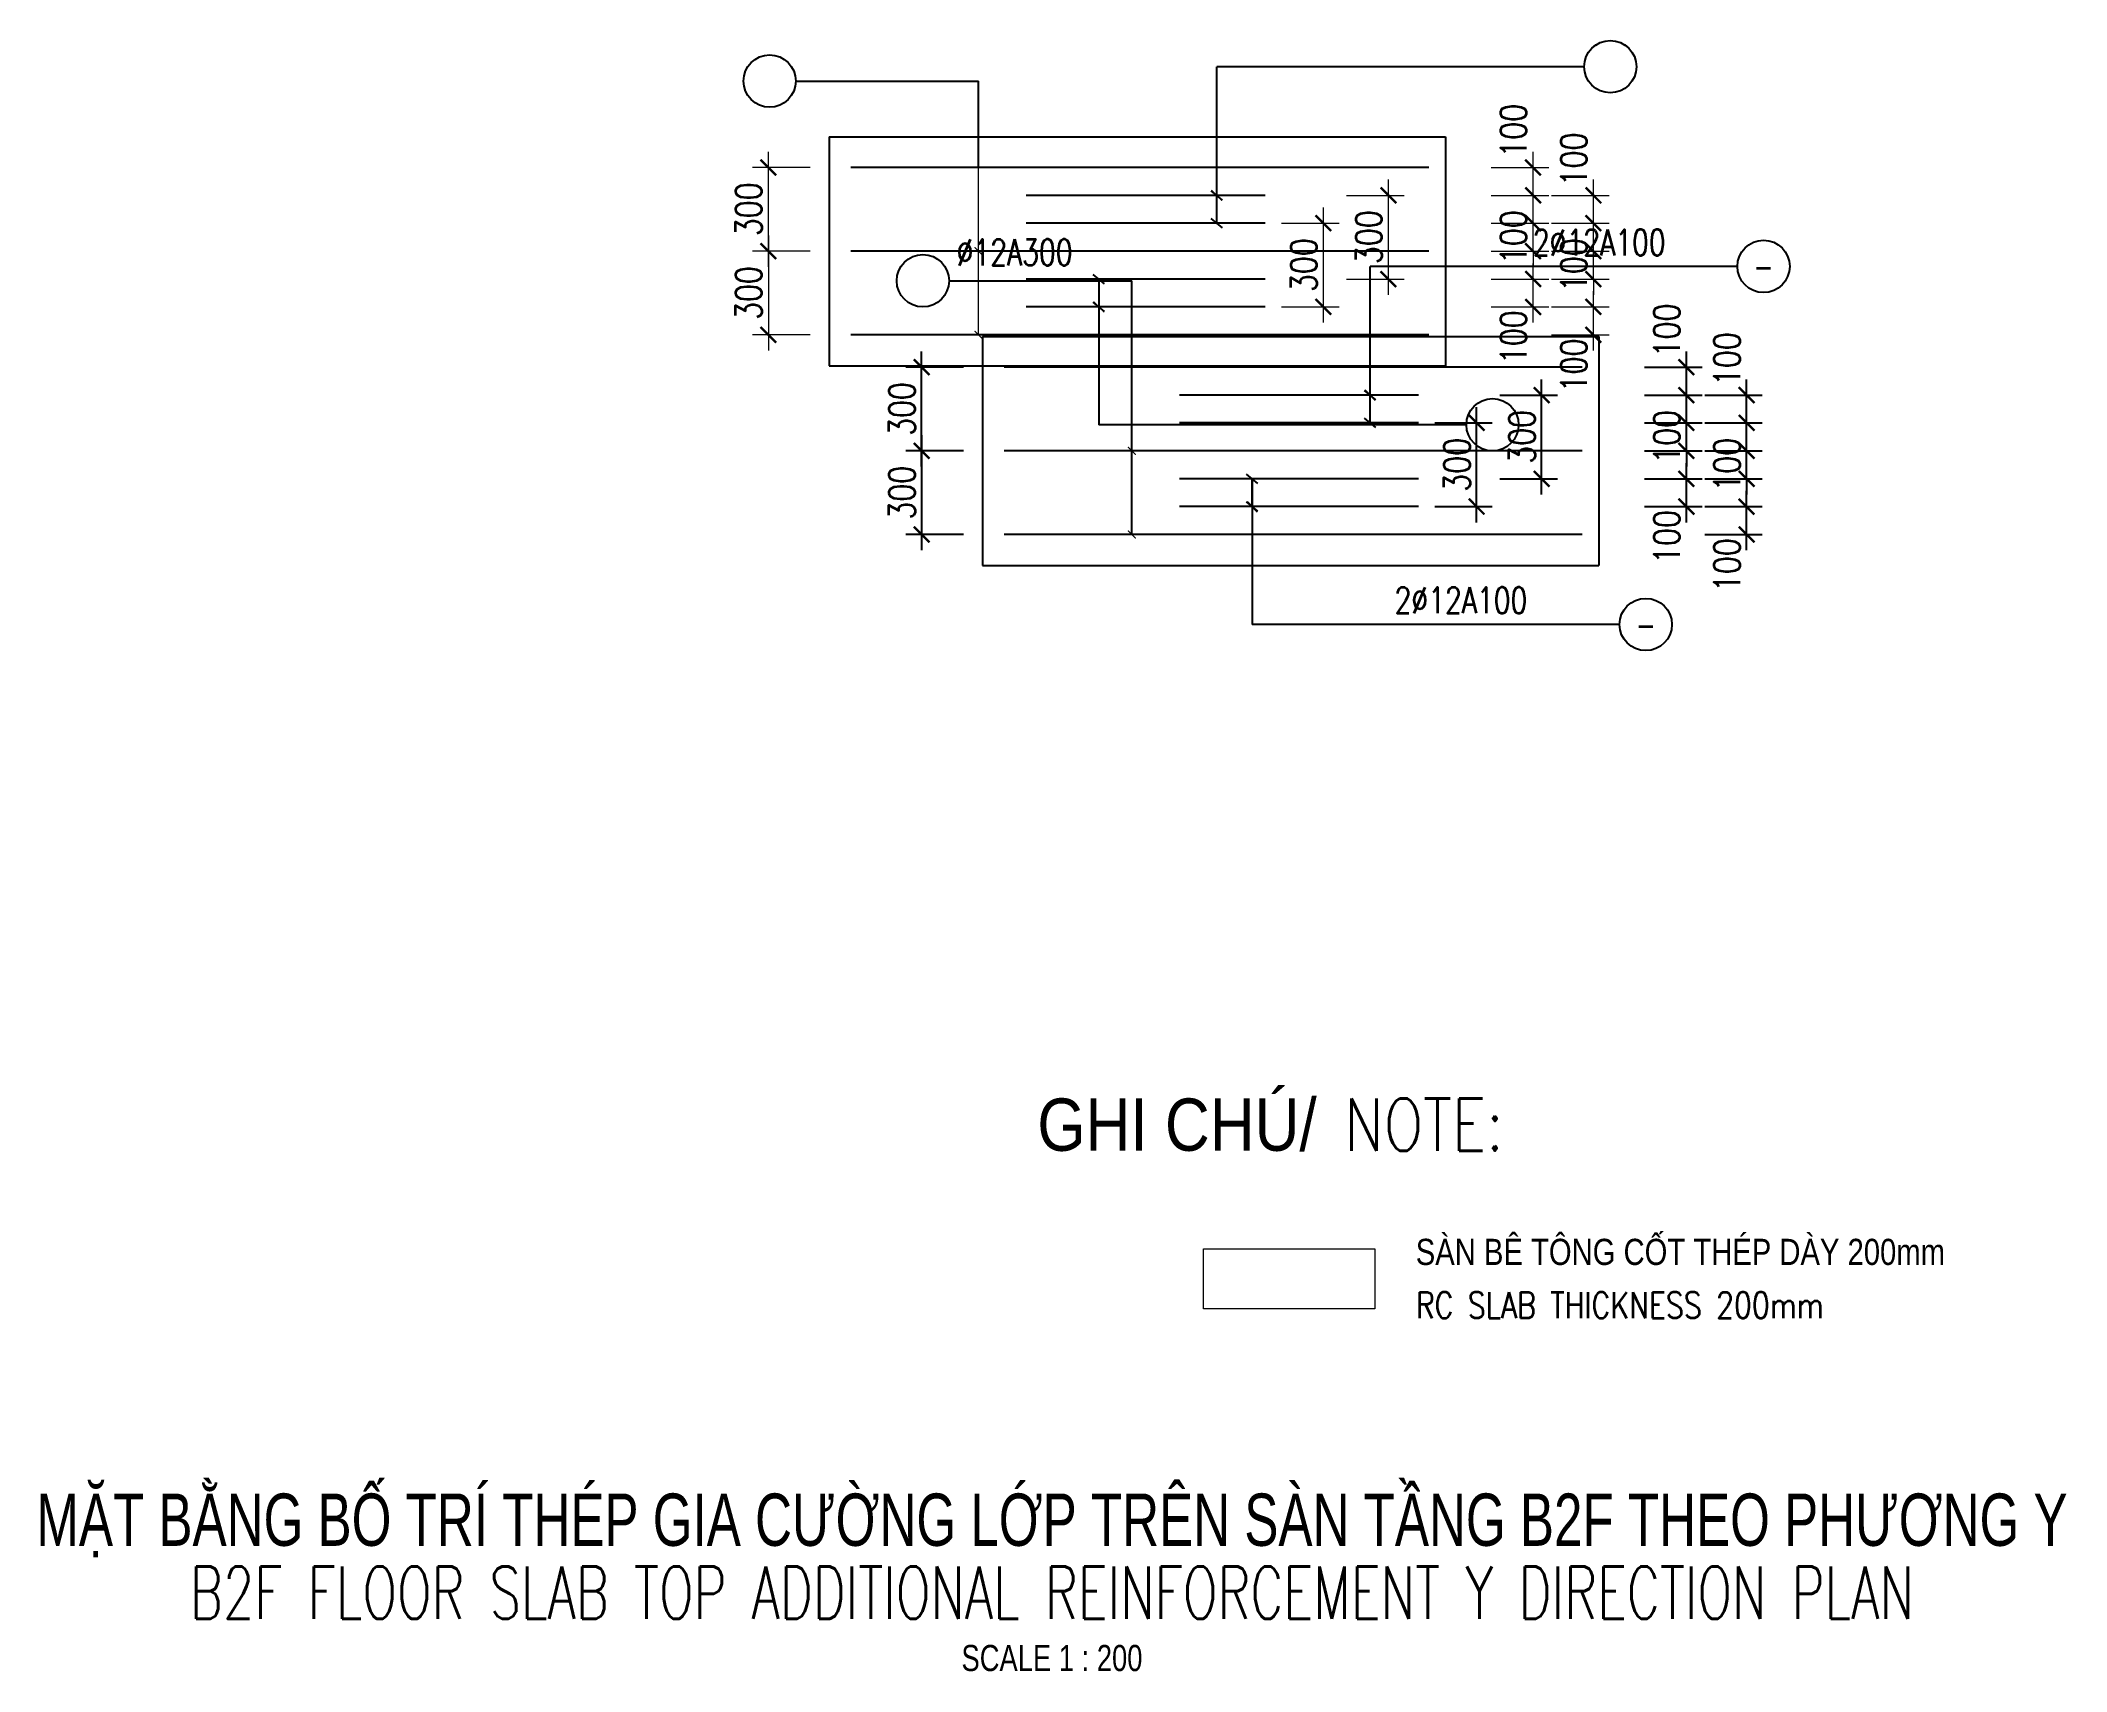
# Model space of a CAD drawing. Header units: millimetres. Extents: x -247377 to 927516, y -864259 to 155594.
# Drawn here: x 222381 to 261125, y -374957 to -343780 of the extents above; entities that cross this region are included whole.
import ezdxf
from ezdxf.enums import TextEntityAlignment as Align

# ---------------------------------------------------------------- set-up
doc = ezdxf.new("R2010")
doc.units = ezdxf.units.MM
doc.header["$MEASUREMENT"] = 0
doc.layers.get('Defpoints').update_dxf_attribs({"lineweight": 9})
for name, color, linetype in [('Concrete', 2, 'Continuous'), ('Dimension', 253, 'Continuous'), ('Leader', 6, 'Continuous'), ('Pointing Line', 6, 'Continuous'), ('Reinforcement', 4, 'Continuous'), ('Text25', 7, 'Continuous')]:
    doc.layers.add(name, color=color, linetype=linetype)
for name, color, linetype, lineweight in [('NDC_FRAME', 7, 'Continuous', 20), ('NDC_S_ANNO', 7, 'Continuous', 20), ('NDC_S_CONTINUOUS', 3, 'Continuous', 20), ('NDC_S_ENG TEXT', 2, 'Continuous', 20), ('NDC_S_ENG TITLE', 3, 'Continuous', 20), ('NDC_S_TEXT SYMBOL', 7, 'Continuous', 20), ('NDC_S_VN TEXT', 7, 'Continuous', 20), ('NDC_S_VN TITLE', 6, 'Continuous', 35)]:
    doc.layers.add(name, color=color, linetype=linetype, lineweight=lineweight)
doc.styles.add('NDC_ANNO', font='', dxfattribs={"width": 0.8})
doc.styles.add('NDC_EN TXT', font='romans.shx', dxfattribs={"width": 0.8})
doc.styles.add('NDC_VIE TXT', font='arial.ttf', dxfattribs={"width": 0.8})
doc.styles.add('VN-Romans', font='romans.shx', dxfattribs={"width": 0.8, "bigfont": 'vns.shx'})
doc.styles.get('NDC_ANNO').set_extended_font_data('Dotum')
doc.dimstyles.new('DIM25', dxfattribs={"dimtxt": 2.5, "dimasz": 1.5, "dimexe": 1.5, "dimexo": 1, "dimtad": 1, "dimtxsty": 'VN-Romans', "dimblk": 'ARCHTICK', "dimcen": 1.5, "dimdle": 1.5, "dimclrt": 7, "dimadec": 0, "dimazin": 0, "dimtfac": 1, "dimtix": 1, "dimtmove": 2, "dimatfit": 3, "dimfxl": 5, "dimfxlon": 1, "dimarcsym": 0})

msp = doc.modelspace()

# ---------------------------------------------------------------- texts
at = {"layer": 'NDC_S_ENG TEXT', "attachment_point": 1, "line_spacing_factor": 0.7, "style": 'NDC_EN TXT'}
for s, insert, char_height in [('NOTE:', (247314.4, -364003.9), 1000), ('RC SLAB THICKNESS 200mm', (248681, -367704.3), 500)]:
    msp.add_mtext_dynamic_manual_height_columns(s, width=14868.7, gutter_width=13.3, heights=[0], dxfattribs=dict(at, insert=insert, char_height=char_height))
at = {"layer": 'NDC_S_VN TEXT', "style": 'NDC_VIE TXT', "width": 0.85}
msp.add_text('GHI CHÚ/', height=1000, dxfattribs=at).set_placement((241443.2, -364003.9), align=Align.TOP_LEFT)
at = {"layer": 'NDC_S_VN TEXT', "insert": (248681, -366686.3), "char_height": 500, "attachment_point": 1, "style": 'NDC_VIE TXT'}
msp.add_mtext_dynamic_manual_height_columns('SÀN BÊ TÔNG CỐT THÉP DÀY 200mm', width=11314.276, gutter_width=13.3, heights=[0], dxfattribs=at)
at = {"layer": 'NDC_S_VN TEXT', "color": 3, "style": 'NDC_EN TXT', "width": 0.75}
for tag, p in [('2%%C12A100', (250920.5, -347890.7)), ('%%C12A300', (239900, -348077.4)), ('2%%C12A100', (248275.7, -354729.3))]:
    msp.add_attdef(tag, p, '2%%c12a150', height=500, dxfattribs=at)
at = {"layer": 'Text25', "style": 'VN-Romans', "width": 0.7}
for p in [(255332.4, -348097.5), (253079, -354943)]:
    msp.add_attdef('-', text='0', height=500, dxfattribs=at).set_placement(p, align=Align.MIDDLE)

# ---------------------------------------------------------------- blocks, each defined once
blk = doc.blocks.new('Drawing name_symbol')
at = {"layer": 'NDC_S_ENG TITLE', "style": 'NDC_EN TXT', "width": 0.8}
blk.add_attdef('SECTDET1', text='', height=5, dxfattribs=at).set_placement((0, 1.01), align=Align.CENTER)
at = {"layer": 'NDC_S_TEXT SYMBOL', "lineweight": 25, "style": 'NDC_ANNO', "width": 0.8}
blk.add_attdef('SSCALE', text='', height=2.5, dxfattribs=at).set_placement((0, -4), align=Align.CENTER)
at = {"layer": 'NDC_S_VN TITLE', "style": 'NDC_VIE TXT', "width": 0.8}
blk.add_attdef('SECTDET2', text='', height=5, dxfattribs=at).set_placement((0, 7.97), align=Align.CENTER)
blk = doc.blocks.new('_ArchTick')
at = {"color": 0, "linetype": 'ByBlock', "const_width": 0.15}
blk.add_lwpolyline([(-0.5, -0.5), (0.5, 0.5)], dxfattribs=at)
blk = doc.blocks.new('*D899')
at = {"layer": 'Defpoints', "color": 0, "transparency": 16777216}
for p in [(-1131.3, 133.3), (-1421.7, -266.7), (-1131.3, -266.7)]:
    blk.add_point(p, dxfattribs=at)
at = {"layer": 'Dimension', "color": 0, "lineweight": -2, "transparency": 16777216}
for p, q in [((-1421.7, 208.3), (-1421.7, -341.7)), ((-1221.7, 133.3), (-1496.7, 133.3)), ((-1221.7, -266.7), (-1496.7, -266.7))]:
    blk.add_line(p, q, dxfattribs=at)
at = {"layer": 'Dimension', "color": 0, "lineweight": -2, "transparency": 16777216, "xscale": 75, "yscale": 75, "zscale": 75}
for p, rotation in [((-1421.7, 133.3), 90), ((-1421.7, -266.7), 270)]:
    blk.add_blockref('_ArchTick', p, dxfattribs=dict(at, rotation=rotation))
at = {"layer": 'Dimension', "color": 7, "transparency": 16777216, "insert": (-1515.5, -66.7), "char_height": 125, "attachment_point": 5, "rotation": 90, "style": 'VN-Romans'}
blk.add_mtext('300', dxfattribs=at)
blk = doc.blocks.new('*D900')
at = {"layer": 'Defpoints', "color": 0, "transparency": 16777216}
for p in [(-1421.7, 533.3), (-1131.3, 533.3), (-1131.3, 133.3)]:
    blk.add_point(p, dxfattribs=at)
at = {"layer": 'Dimension', "color": 0, "lineweight": -2, "transparency": 16777216}
for p, q in [((-1421.7, 58.3), (-1421.7, 608.3)), ((-1221.7, 533.3), (-1496.7, 533.3)), ((-1221.7, 133.3), (-1496.7, 133.3))]:
    blk.add_line(p, q, dxfattribs=at)
at = {"layer": 'Dimension', "color": 0, "lineweight": -2, "transparency": 16777216, "xscale": 75, "yscale": 75, "zscale": 75}
for p, rotation in [((-1421.7, 533.3), 90), ((-1421.7, 133.3), 270)]:
    blk.add_blockref('_ArchTick', p, dxfattribs=dict(at, rotation=rotation))
at = {"layer": 'Dimension', "color": 7, "transparency": 16777216, "insert": (-1515.5, 333.3), "char_height": 125, "attachment_point": 5, "rotation": 90, "style": 'VN-Romans'}
blk.add_mtext('300', dxfattribs=at)
blk = doc.blocks.new('*D901')
at = {"layer": 'Defpoints', "color": 0, "transparency": 16777216}
for p in [(953.8, -133.3), (2522.7, -133.3), (1735.8, -266.7)]:
    blk.add_point(p, dxfattribs=at)
at = {"layer": 'Dimension', "color": 0, "lineweight": -2, "transparency": 16777216}
for p, q in [((2522.7, -341.7), (2522.7, -58.3)), ((2322.7, -133.3), (2597.7, -133.3)), ((2322.7, -266.7), (2597.7, -266.7))]:
    blk.add_line(p, q, dxfattribs=at)
at = {"layer": 'Dimension', "color": 0, "lineweight": -2, "transparency": 16777216, "xscale": 75, "yscale": 75, "zscale": 75}
for p, rotation in [((2522.7, -133.3), 90), ((2522.7, -266.7), 270)]:
    blk.add_blockref('_ArchTick', p, dxfattribs=dict(at, rotation=rotation))
at = {"layer": 'Dimension', "color": 7, "transparency": 16777216, "insert": (2429, -413.2), "char_height": 125, "attachment_point": 5, "rotation": 90, "style": 'VN-Romans'}
blk.add_mtext('100', dxfattribs=at)
blk = doc.blocks.new('*D902')
at = {"layer": 'Defpoints', "color": 0, "transparency": 16777216}
for p in [(953.8, 0), (2234.6, 0), (953.8, -133.3)]:
    blk.add_point(p, dxfattribs=at)
at = {"layer": 'Dimension', "color": 0, "lineweight": -2, "transparency": 16777216}
for p, q in [((2234.6, -208.3), (2234.6, 75)), ((2034.6, 0), (2309.6, 0)), ((2034.6, -133.3), (2309.6, -133.3))]:
    blk.add_line(p, q, dxfattribs=at)
at = {"layer": 'Dimension', "color": 0, "lineweight": -2, "transparency": 16777216, "xscale": 75, "yscale": 75, "zscale": 75}
for p, rotation in [((2234.6, 0), 90), ((2234.6, -133.3), 270)]:
    blk.add_blockref('_ArchTick', p, dxfattribs=dict(at, rotation=rotation))
at = {"layer": 'Dimension', "color": 7, "transparency": 16777216, "insert": (2140.9, -278.2), "char_height": 125, "attachment_point": 5, "rotation": 90, "style": 'VN-Romans'}
blk.add_mtext('100', dxfattribs=at)
blk = doc.blocks.new('*D903')
at = {"layer": 'Defpoints', "color": 0, "transparency": 16777216}
for p in [(1735.8, 133.3), (2522.7, 133.3), (953.8, 0)]:
    blk.add_point(p, dxfattribs=at)
at = {"layer": 'Dimension', "color": 0, "lineweight": -2, "transparency": 16777216}
for p, q in [((2522.7, 133.3), (2522.7, 208.3)), ((2322.7, 133.3), (2597.7, 133.3)), ((2522.7, 0), (2522.7, 133.3)), ((2322.7, 0), (2597.7, 0)), ((2522.7, 0), (2522.7, -75))]:
    blk.add_line(p, q, dxfattribs=at)
at = {"layer": 'Dimension', "color": 0, "lineweight": -2, "transparency": 16777216, "xscale": 75, "yscale": 75, "zscale": 75}
for p, rotation in [((2522.7, 133.3), 270), ((2522.7, 0), 90)]:
    blk.add_blockref('_ArchTick', p, dxfattribs=dict(at, rotation=rotation))
at = {"layer": 'Dimension', "color": 7, "transparency": 16777216, "insert": (2429, 66.7), "char_height": 125, "attachment_point": 5, "rotation": 90, "style": 'VN-Romans'}
blk.add_mtext('100', dxfattribs=at)
blk = doc.blocks.new('*D904')
at = {"layer": 'Defpoints', "color": 0, "transparency": 16777216}
for p in [(953.8, 266.7), (2234.6, 266.7), (1735.8, 133.3)]:
    blk.add_point(p, dxfattribs=at)
at = {"layer": 'Dimension', "color": 0, "lineweight": -2, "transparency": 16777216}
for p, q in [((2234.6, 266.7), (2234.6, 341.7)), ((2034.6, 266.7), (2309.6, 266.7)), ((2234.6, 133.3), (2234.6, 266.7)), ((2034.6, 133.3), (2309.6, 133.3)), ((2234.6, 133.3), (2234.6, 58.3))]:
    blk.add_line(p, q, dxfattribs=at)
at = {"layer": 'Dimension', "color": 0, "lineweight": -2, "transparency": 16777216, "xscale": 75, "yscale": 75, "zscale": 75}
for p, rotation in [((2234.6, 266.7), 270), ((2234.6, 133.3), 90)]:
    blk.add_blockref('_ArchTick', p, dxfattribs=dict(at, rotation=rotation))
at = {"layer": 'Dimension', "color": 7, "transparency": 16777216, "insert": (2140.9, 200), "char_height": 125, "attachment_point": 5, "rotation": 90, "style": 'VN-Romans'}
blk.add_mtext('100', dxfattribs=at)
blk = doc.blocks.new('*D905')
at = {"layer": 'Defpoints', "color": 0, "transparency": 16777216}
for p in [(953.8, 400), (2522.7, 400), (953.8, 266.7)]:
    blk.add_point(p, dxfattribs=at)
at = {"layer": 'Dimension', "color": 0, "lineweight": -2, "transparency": 16777216}
for p, q in [((2322.7, 400), (2597.7, 400)), ((2522.7, 191.7), (2522.7, 475)), ((2322.7, 266.7), (2597.7, 266.7))]:
    blk.add_line(p, q, dxfattribs=at)
at = {"layer": 'Dimension', "color": 0, "lineweight": -2, "transparency": 16777216, "xscale": 75, "yscale": 75, "zscale": 75}
for p, rotation in [((2522.7, 400), 90), ((2522.7, 266.7), 270)]:
    blk.add_blockref('_ArchTick', p, dxfattribs=dict(at, rotation=rotation))
at = {"layer": 'Dimension', "color": 7, "transparency": 16777216, "insert": (2429, 571.8), "char_height": 125, "attachment_point": 5, "rotation": 90, "style": 'VN-Romans'}
blk.add_mtext('100', dxfattribs=at)
blk = doc.blocks.new('*D906')
at = {"layer": 'Defpoints', "color": 0, "transparency": 16777216}
for p in [(1735.8, 533.3), (2234.6, 533.3), (953.8, 400)]:
    blk.add_point(p, dxfattribs=at)
at = {"layer": 'Dimension', "color": 0, "lineweight": -2, "transparency": 16777216}
for p, q in [((2234.6, 325), (2234.6, 608.3)), ((2034.6, 533.3), (2309.6, 533.3)), ((2034.6, 400), (2309.6, 400))]:
    blk.add_line(p, q, dxfattribs=at)
at = {"layer": 'Dimension', "color": 0, "lineweight": -2, "transparency": 16777216, "xscale": 75, "yscale": 75, "zscale": 75}
for p, rotation in [((2234.6, 533.3), 90), ((2234.6, 400), 270)]:
    blk.add_blockref('_ArchTick', p, dxfattribs=dict(at, rotation=rotation))
at = {"layer": 'Dimension', "color": 7, "transparency": 16777216, "insert": (2140.9, 708.8), "char_height": 125, "attachment_point": 5, "rotation": 90, "style": 'VN-Romans'}
blk.add_mtext('100', dxfattribs=at)
blk = doc.blocks.new('*D907')
at = {"layer": 'Defpoints', "color": 0, "transparency": 16777216}
for p in [(945.6, 266.7), (1231.9, 266.7), (953.8, -133.3)]:
    blk.add_point(p, dxfattribs=at)
at = {"layer": 'Dimension', "color": 0, "lineweight": -2, "transparency": 16777216}
for p, q in [((1231.9, -208.3), (1231.9, 341.7)), ((1031.9, 266.7), (1306.9, 266.7)), ((1031.9, -133.3), (1306.9, -133.3))]:
    blk.add_line(p, q, dxfattribs=at)
at = {"layer": 'Dimension', "color": 0, "lineweight": -2, "transparency": 16777216, "xscale": 75, "yscale": 75, "zscale": 75}
for p, rotation in [((1231.9, 266.7), 90), ((1231.9, -133.3), 270)]:
    blk.add_blockref('_ArchTick', p, dxfattribs=dict(at, rotation=rotation))
at = {"layer": 'Dimension', "color": 7, "transparency": 16777216, "insert": (1138.2, 66.7), "char_height": 125, "attachment_point": 5, "rotation": 90, "style": 'VN-Romans'}
blk.add_mtext('300', dxfattribs=at)
blk = doc.blocks.new('*D908')
at = {"layer": 'Defpoints', "color": 0, "transparency": 16777216}
for p in [(953.8, 400), (1542.7, 400), (953.8, 0)]:
    blk.add_point(p, dxfattribs=at)
at = {"layer": 'Dimension', "color": 0, "lineweight": -2, "transparency": 16777216}
for p, q in [((1342.7, 400), (1617.7, 400)), ((1542.7, -75), (1542.7, 475)), ((1342.7, 0), (1617.7, 0))]:
    blk.add_line(p, q, dxfattribs=at)
at = {"layer": 'Dimension', "color": 0, "lineweight": -2, "transparency": 16777216, "xscale": 75, "yscale": 75, "zscale": 75}
for p, rotation in [((1542.7, 400), 90), ((1542.7, 0), 270)]:
    blk.add_blockref('_ArchTick', p, dxfattribs=dict(at, rotation=rotation))
at = {"layer": 'Dimension', "color": 7, "transparency": 16777216, "insert": (1448.9, 200), "char_height": 125, "attachment_point": 5, "rotation": 90, "style": 'VN-Romans'}
blk.add_mtext('300', dxfattribs=at)
blk = doc.blocks.new('A$C39A826EE')
at = {"layer": 'Concrete'}
for p, q in [((-1131.3, 679.1), (1816.4, 679.1)), ((-1131.3, 679.1), (-1131.3, -414.7)), ((1816.4, 679.1), (1816.4, -414.7)), ((-1131.3, -414.7), (1816.4, -414.7))]:
    blk.add_line(p, q, dxfattribs=at)
at = {"layer": 'Pointing Line'}
for p, q in [((2478.7, 1014.9), (722.2, 1014.9)), ((722.2, 266.7), (722.2, 1014.9)), ((749.2, 377.7), (695.3, 422.3)), ((749.2, 244.4), (695.3, 289)), ((185.9, -22.3), (131.9, 22.3)), ((158.9, 0), (158.9, -696.5)), ((185.9, -155.6), (131.9, -111))]:
    blk.add_line(p, q, dxfattribs=at)
blk.add_circle((2603.7, 1014.9), 125, dxfattribs=at)
at = {"layer": 'Reinforcement'}
for points in [[(1735.8, 533.3), (-1027.7, 533.3)], [(953.8, 400), (-189.5, 400)], [(953.8, 266.7), (-189.5, 266.7)], [(1735.8, 133.3), (-1027.7, 133.3)], [(953.8, 0), (-189.5, 0)], [(953.8, -133.3), (-189.5, -133.3)], [(1735.8, -266.7), (-1027.7, -266.7)]]:
    blk.add_lwpolyline(points, dxfattribs=at)
at = {"layer": 'Text25', "style": 'VN-Romans', "width": 0.6, "flags": 8}
blk.add_attdef('00%%C10', text='', height=125, dxfattribs=at).set_placement((1645.5, 1016.7), align=Align.BOTTOM_CENTER)
at = {"layer": 'Text25', "style": 'VN-Romans', "width": 0.7}
blk.add_attdef('#', text='', height=125, dxfattribs=at).set_placement((2603.7, 1014.9), align=Align.MIDDLE)
at = {"layer": 'Text25', "style": 'VN-Romans', "width": 0.6}
blk.add_attdef('A200', text='', height=125, dxfattribs=at).set_placement((1645.5, 975), align=Align.TOP_CENTER)
at = {"layer": 'Dimension'}
for base, p1, p2, picture, middle in [((2234.6, 533.3), (953.8, 400), (1735.8, 533.3), '*D906', (2140.9, 708.8)), ((2522.7, 400), (953.8, 266.7), (953.8, 400), '*D905', (2429, 571.8)), ((2234.6, 0), (953.8, -133.3), (953.8, 0), '*D902', (2140.9, -278.2)), ((2522.7, -133.3), (1735.8, -266.7), (953.8, -133.3), '*D901', (2429, -413.2))]:
    dim = blk.add_linear_dim(base=base, p1=p1, p2=p2, angle=90, dimstyle='DIM25', override={"dimscale": 50, "dimdec": 0, "dimlfac": 0.75, "dimtdec": 0, "dimfxl": 4, "dimarcsym": 1}, dxfattribs=at)
    dim.commit()
    dim.dimension.update_dxf_attribs({"geometry": picture, "text_midpoint": middle, "dimtype": 128})
for base, p1, p2, angle, picture, middle in [((-1421.7, 533.3), (-1131.3, 133.3), (-1131.3, 533.3), 270, '*D900', (-1515.5, 333.3)), ((1542.7, 400), (953.8, 0), (953.8, 400), 90, '*D908', (1448.9, 200)), ((1231.9, 266.7), (953.8, -133.3), (945.6, 266.7), 90, '*D907', (1138.2, 66.7)), ((2234.6, 266.7), (1735.8, 133.3), (953.8, 266.7), 90, '*D904', (2140.9, 200)), ((-1421.7, -266.7), (-1131.3, 133.3), (-1131.3, -266.7), 90, '*D899', (-1515.5, -66.7)), ((2522.7, 133.3), (953.8, 0), (1735.8, 133.3), 90, '*D903', (2429, 66.7))]:
    dim = blk.add_linear_dim(base=base, p1=p1, p2=p2, angle=angle, dimstyle='DIM25', override={"dimscale": 50, "dimdec": 0, "dimlfac": 0.75, "dimtdec": 0, "dimfxl": 4, "dimarcsym": 1}, dxfattribs=at)
    dim.commit()
    dim.dimension.update_dxf_attribs({"geometry": picture, "text_midpoint": middle})
at = {"layer": 'Leader'}
for points, override in [([(722.2, 400), (722.2, 585.1)], {"dimscale": 75, "dimasz": 0.65, "dimtad": 0, "dimldrblk": 'Oblique'}), ([(-416.9, 133.3), (-416.9, 533.3)], {"dimscale": 75, "dimasz": 0.5, "dimtad": 0, "dimldrblk": 'ArchTick'}), ([(-416.9, -266.7), (-416.9, 133.3)], {"dimscale": 75, "dimasz": 0.5, "dimtad": 0, "dimldrblk": 'ArchTick'}), ([(158.9, -133.3), (158.9, 0)], {"dimscale": 75, "dimasz": 0.65, "dimtad": 0, "dimldrblk": 'Oblique'})]:
    blk.add_leader(points, dimstyle='DIM25', override=override, dxfattribs=at)
blk = doc.blocks.new('A$C565c0dcf')
at = {"layer": 'Pointing Line'}
for p, q in [((-4431, 1652), (-936, 1652)), ((-936, 0), (-936, 1652)), ((10646, 1926), (3620, 1926)), ((8393, -4919), (1367, -4919))]:
    blk.add_line(p, q, dxfattribs=at)
for centre in [(11146, 1926), (-4931, 1652), (8893, -4919)]:
    blk.add_circle(centre, 500, dxfattribs=at)
at = {"xscale": 4, "yscale": 4, "zscale": 4}
blk.add_blockref('A$C39A826EE', (731, -2133), dxfattribs=at)
at = {"layer": 'NDC_S_VN TEXT', "color": 3, "style": 'NDC_EN TXT', "width": 0.75}
for tag, p in [('%%C12A300', (-4286, 1946)), ('2%%C12A100', (6734, 2133)), ('2%%C12A100', (4089, -4706))]:
    blk.add_attdef(tag, p, '', height=500, dxfattribs=at)
at = {"layer": 'Text25', "style": 'VN-Romans', "width": 0.7}
for p in [(-4931, 1652), (11146, 1926), (8893, -4919)]:
    blk.add_attdef('-', text='', height=500, dxfattribs=at).set_placement(p, align=Align.MIDDLE)

# ---------------------------------------------------------------- linework, layer by layer
at = {"layer": 'NDC_S_CONTINUOUS'}
msp.add_lwpolyline([(244622, -366875.1), (247899.8, -366875.1), (247899.8, -368027.3), (244622, -368027.3)], close=True, dxfattribs=at)
at = {"layer": 'Pointing Line'}
for p, q in [((254832.4, -348097.5), (247806.7, -348097.5)), ((239755.2, -348372), (243250.1, -348372)), ((243250.1, -350023.7), (243250.1, -348372)), ((252579, -354943), (245553.3, -354943))]:
    msp.add_line(p, q, dxfattribs=at)
for centre in [(239255.2, -348372), (255332.4, -348097.5), (253079, -354943)]:
    msp.add_circle(centre, 500, dxfattribs=at)

# ---------------------------------------------------------------- block references
at = {"xscale": 4, "yscale": 4, "zscale": 4}
msp.add_blockref('A$C39A826EE', (244917.7, -352157), dxfattribs=at)
at = {"layer": 'NDC_FRAME'}
msp.add_blockref('A$C565c0dcf', (241255.4, -346206.5), dxfattribs=at)
at = {"layer": 'NDC_S_ANNO'}
ref = msp.add_blockref('Drawing name_symbol', (241723.7, -374149.9), dxfattribs=dict(at, xscale=200, yscale=200, zscale=200))
ref.add_attrib('SECTDET1', 'B2F FLOOR SLAB TOP ADDITIONAL REINFORCEMENT Y DIRECTION PLAN', dxfattribs={"layer": 'NDC_S_ENG TITLE', "height": 1000, "style": 'NDC_EN TXT', "width": 0.7}).set_placement((241723.7, -373947.6), align=Align.CENTER)
ref.add_attrib('SECTDET2', 'MẶT BẰNG BỐ TRÍ THÉP GIA CƯỜNG LỚP TRÊN SÀN TẦNG B2F THEO PHƯƠNG Y', dxfattribs={"layer": 'NDC_S_VN TITLE', "height": 1000, "style": 'NDC_VIE TXT', "width": 0.7}).set_placement((241723.7, -372555.7), align=Align.CENTER)
ref.add_attrib('SSCALE', 'SCALE 1 : 200', dxfattribs={"layer": 'NDC_S_TEXT SYMBOL', "lineweight": 25, "height": 500, "style": 'NDC_ANNO', "width": 0.8}).set_placement((241723.7, -374949.6), align=Align.CENTER)

msp.set_redraw_order([(e.dxf.handle, doc.entitydb.next_handle()) for e in msp.query("TEXT MTEXT ATTDEF DIMENSION ARC_DIMENSION")])  # texts and dimensions are drawn at this point

doc.saveas('drawing.dxf')
